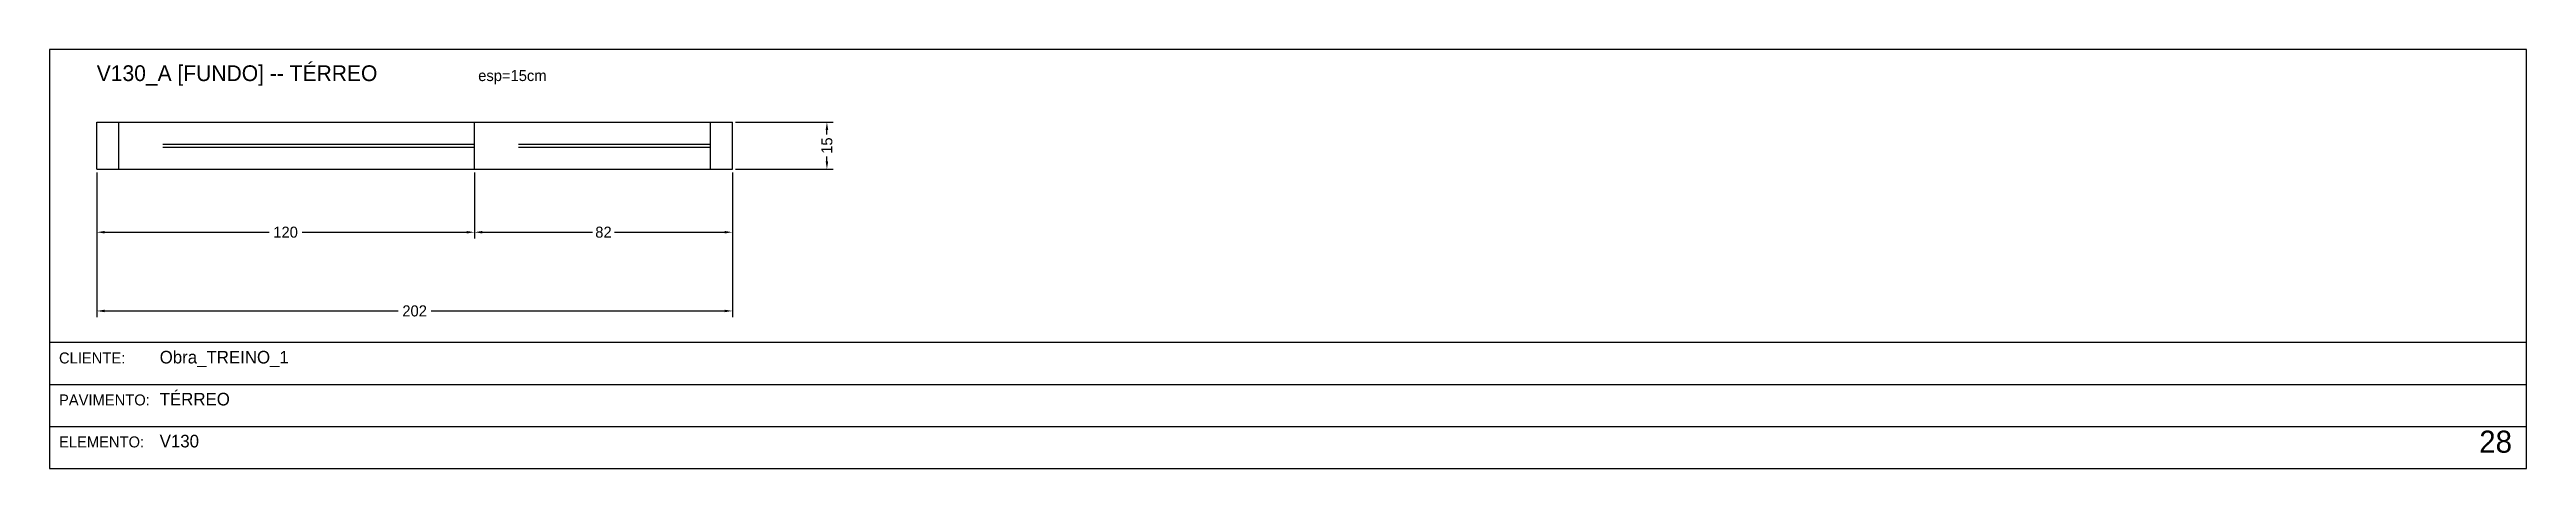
# Model space of a CAD drawing. Header units: metres. Extents: x 0 to 3208, y -1382 to -20.
# Drawn here: x 2421 to 3208, y -1071 to -938 of the extents above; entities that cross this region are included whole.
import ezdxf

# ---------------------------------------------------------------- set-up
doc = ezdxf.new("R2010")
doc.units = ezdxf.units.M
for name, color, linetype in [('BORDA_CELULA', 9, 'Continuous'), ('CARIMBO', 9, 'Continuous'), ('COTA', 241, 'Continuous'), ('NOMENCLATURA', 7, 'Continuous'), ('Painéis', 200, 'Continuous'), ('SARR_2.2x7', 40, 'Continuous')]:
    doc.layers.add(name, color=color, linetype=linetype)
doc.dimstyles.new('COTA', dxfattribs={"dimtxt": 3.5, "dimasz": 2.5, "dimexe": 2, "dimexo": 1, "dimgap": 0.9, "dimtad": 1, "dimdec": 0, "dimrnd": 1, "dimcen": 2.5, "dimclrd": 4, "dimclre": 4, "dimclrt": 4, "dimazin": 3, "dimtfac": 1, "dimtmove": 0, "dimatfit": 3})

msp = doc.modelspace()

# ---------------------------------------------------------------- texts
at = {"layer": 'CARIMBO', "color": 9}
for s, p in [('CLIENTE:', (2424, -1037.67)), ('PAVIMENTO:', (2424, -1051)), ('ELEMENTO:', (2424, -1064.33))]:
    msp.add_text(s, height=3.5, dxfattribs=at).set_placement(p)
at = {"layer": 'CARIMBO', "color": 2}
for s, p in [('Obra_TREINO_1', (2456, -1037.67)), ('TÉRREO', (2456, -1051)), ('V130', (2456, -1064.33))]:
    msp.add_text(s, height=4, dxfattribs=at).set_placement(p)
at = {"layer": 'CARIMBO', "color": 3}
msp.add_text('28', height=7, dxfattribs=at).set_placement((3193, -1066))
at = {"layer": 'COTA'}
msp.add_text('esp=15cm', height=3.5, dxfattribs=at).set_placement((2557.2, -948))
at = {"layer": 'NOMENCLATURA'}
msp.add_text('V130_A [FUNDO] -- TÉRREO', height=5, dxfattribs=at).set_placement((2436, -948))

# ---------------------------------------------------------------- blocks, each defined once
blk = doc.blocks.new('_CLOSEDFILLED')
at = {"color": 0, "linetype": 'BYBLOCK'}
blk.add_solid([(-1, 0.16), (0, 0), (-1, -0.16)], dxfattribs=at)
blk = doc.blocks.new('*D169')
at = {"color": 4}
for p, q in [((2436, -977), (2436, -998)), ((2556, -977), (2556, -998)), ((2438.5, -996), (2490.75, -996)), ((2501.25, -996), (2553.5, -996))]:
    blk.add_line(p, q, dxfattribs=at)
at = {"layer": 'Defpoints'}
for p in [(2436, -976), (2556, -976), (2436, -996)]:
    blk.add_point(p, dxfattribs=at)
at = {"layer": 'COTA', "color": 4, "xscale": 2.5, "yscale": 2.5, "rotation": 180}
blk.add_blockref('_CLOSEDFILLED', (2436, -996), dxfattribs=at)
at = {"layer": 'COTA', "color": 4, "xscale": 2.5, "yscale": 2.5}
blk.add_blockref('_CLOSEDFILLED', (2556, -996), dxfattribs=at)
at = {"layer": 'COTA', "color": 4, "insert": (2496, -996), "char_height": 3.5, "attachment_point": 5}
blk.add_mtext('120', dxfattribs=at)
blk = doc.blocks.new('*D170')
at = {"color": 4}
for p, q in [((2556, -977), (2556, -998)), ((2638, -977), (2638, -998)), ((2558.5, -996), (2593.5, -996)), ((2600.5, -996), (2635.5, -996))]:
    blk.add_line(p, q, dxfattribs=at)
at = {"layer": 'Defpoints'}
for p in [(2556, -976), (2638, -976), (2556, -996)]:
    blk.add_point(p, dxfattribs=at)
at = {"layer": 'COTA', "color": 4, "xscale": 2.5, "yscale": 2.5, "rotation": 180}
blk.add_blockref('_CLOSEDFILLED', (2556, -996), dxfattribs=at)
at = {"layer": 'COTA', "color": 4, "xscale": 2.5, "yscale": 2.5}
blk.add_blockref('_CLOSEDFILLED', (2638, -996), dxfattribs=at)
at = {"layer": 'COTA', "color": 4, "insert": (2597, -996), "char_height": 3.5, "attachment_point": 5}
blk.add_mtext('82', dxfattribs=at)
blk = doc.blocks.new('*D171')
at = {"color": 4}
for p, q in [((2436, -977), (2436, -1023)), ((2638, -977), (2638, -1023)), ((2438.5, -1021), (2531.75, -1021)), ((2542.25, -1021), (2635.5, -1021))]:
    blk.add_line(p, q, dxfattribs=at)
at = {"layer": 'Defpoints'}
for p in [(2436, -976), (2638, -976), (2436, -1021)]:
    blk.add_point(p, dxfattribs=at)
at = {"layer": 'COTA', "color": 4, "xscale": 2.5, "yscale": 2.5, "rotation": 180}
blk.add_blockref('_CLOSEDFILLED', (2436, -1021), dxfattribs=at)
at = {"layer": 'COTA', "color": 4, "xscale": 2.5, "yscale": 2.5}
blk.add_blockref('_CLOSEDFILLED', (2638, -1021), dxfattribs=at)
at = {"layer": 'COTA', "color": 4, "insert": (2537, -1021), "char_height": 3.5, "attachment_point": 5}
blk.add_mtext('202', dxfattribs=at)
blk = doc.blocks.new('*D172')
at = {"color": 4}
for p, q in [((2639, -961), (2670, -961)), ((2668, -965), (2668, -963.5)), ((2668, -973.5), (2668, -972)), ((2639, -976), (2670, -976))]:
    blk.add_line(p, q, dxfattribs=at)
at = {"layer": 'Defpoints'}
for p in [(2638, -961), (2638, -976), (2668, -976)]:
    blk.add_point(p, dxfattribs=at)
at = {"layer": 'COTA', "color": 4, "xscale": 2.5, "yscale": 2.5}
for p, rotation in [((2668, -961), 90), ((2668, -976), 270)]:
    blk.add_blockref('_CLOSEDFILLED', p, dxfattribs=dict(at, rotation=rotation))
at = {"layer": 'COTA', "color": 4, "insert": (2668, -968.5), "char_height": 3.5, "attachment_point": 5, "rotation": 90}
blk.add_mtext('15', dxfattribs=at)

# ---------------------------------------------------------------- dimensions: what is measured, and where the dimension line sits
at = {"layer": 'COTA'}
dim = msp.add_linear_dim(base=(2668, -976), p1=(2638, -976), p2=(2638, -961), angle=90, dimstyle='COTA', dxfattribs=at)
dim.commit()
dim.dimension.update_dxf_attribs({"geometry": '*D172', "text_midpoint": (2668, -968.5)})
for base, p1, p2, picture, middle in [((2436, -996), (2436, -976), (2556, -976), '*D169', (2496, -996)), ((2436, -1021), (2436, -976), (2638, -976), '*D171', (2537, -1021)), ((2556, -996), (2556, -976), (2638, -976), '*D170', (2597, -996))]:
    dim = msp.add_linear_dim(base=base, p1=p1, p2=p2, dimstyle='COTA', dxfattribs=at)
    dim.commit()
    dim.dimension.update_dxf_attribs({"geometry": picture, "text_midpoint": middle})

# ---------------------------------------------------------------- linework, layer by layer
at = {"layer": 'BORDA_CELULA'}
for points in [[(2421, -1071), (3208, -1071), (3208, -938), (2421, -938)], [(2421, -1071), (3208, -1071), (3208, -1031), (2421, -1031)]]:
    msp.add_lwpolyline(points, close=True, dxfattribs=at)
at = {"layer": 'CARIMBO'}
for p, q in [((2421, -1044.33), (3208, -1044.33)), ((2421, -1057.67), (3208, -1057.67)), ((2421, -1071), (3208, -1071))]:
    msp.add_line(p, q, dxfattribs=at)
at = {"layer": 'Painéis'}
for points in [[(2436, -976), (2436, -961)], [(2436, -961), (2556, -961)], [(2556, -961), (2638, -961)], [(2556, -976), (2556, -961)], [(2638, -976), (2638, -961)], [(2436, -976), (2556, -976)], [(2556, -976), (2638, -976)]]:
    msp.add_lwpolyline(points, dxfattribs=at)
at = {"layer": 'SARR_2.2x7'}
for points in [[(2443, -976), (2443, -961)], [(2457, -968), (2556, -968)], [(2570, -968), (2631, -968)], [(2631, -976), (2631, -961)], [(2457, -969), (2556, -969)], [(2570, -969), (2631, -969)]]:
    msp.add_lwpolyline(points, dxfattribs=at)

msp.set_redraw_order([(e.dxf.handle, doc.entitydb.next_handle()) for e in msp.query("TEXT MTEXT ATTDEF DIMENSION ARC_DIMENSION")])  # texts and dimensions are drawn at this point

doc.saveas('drawing.dxf')
